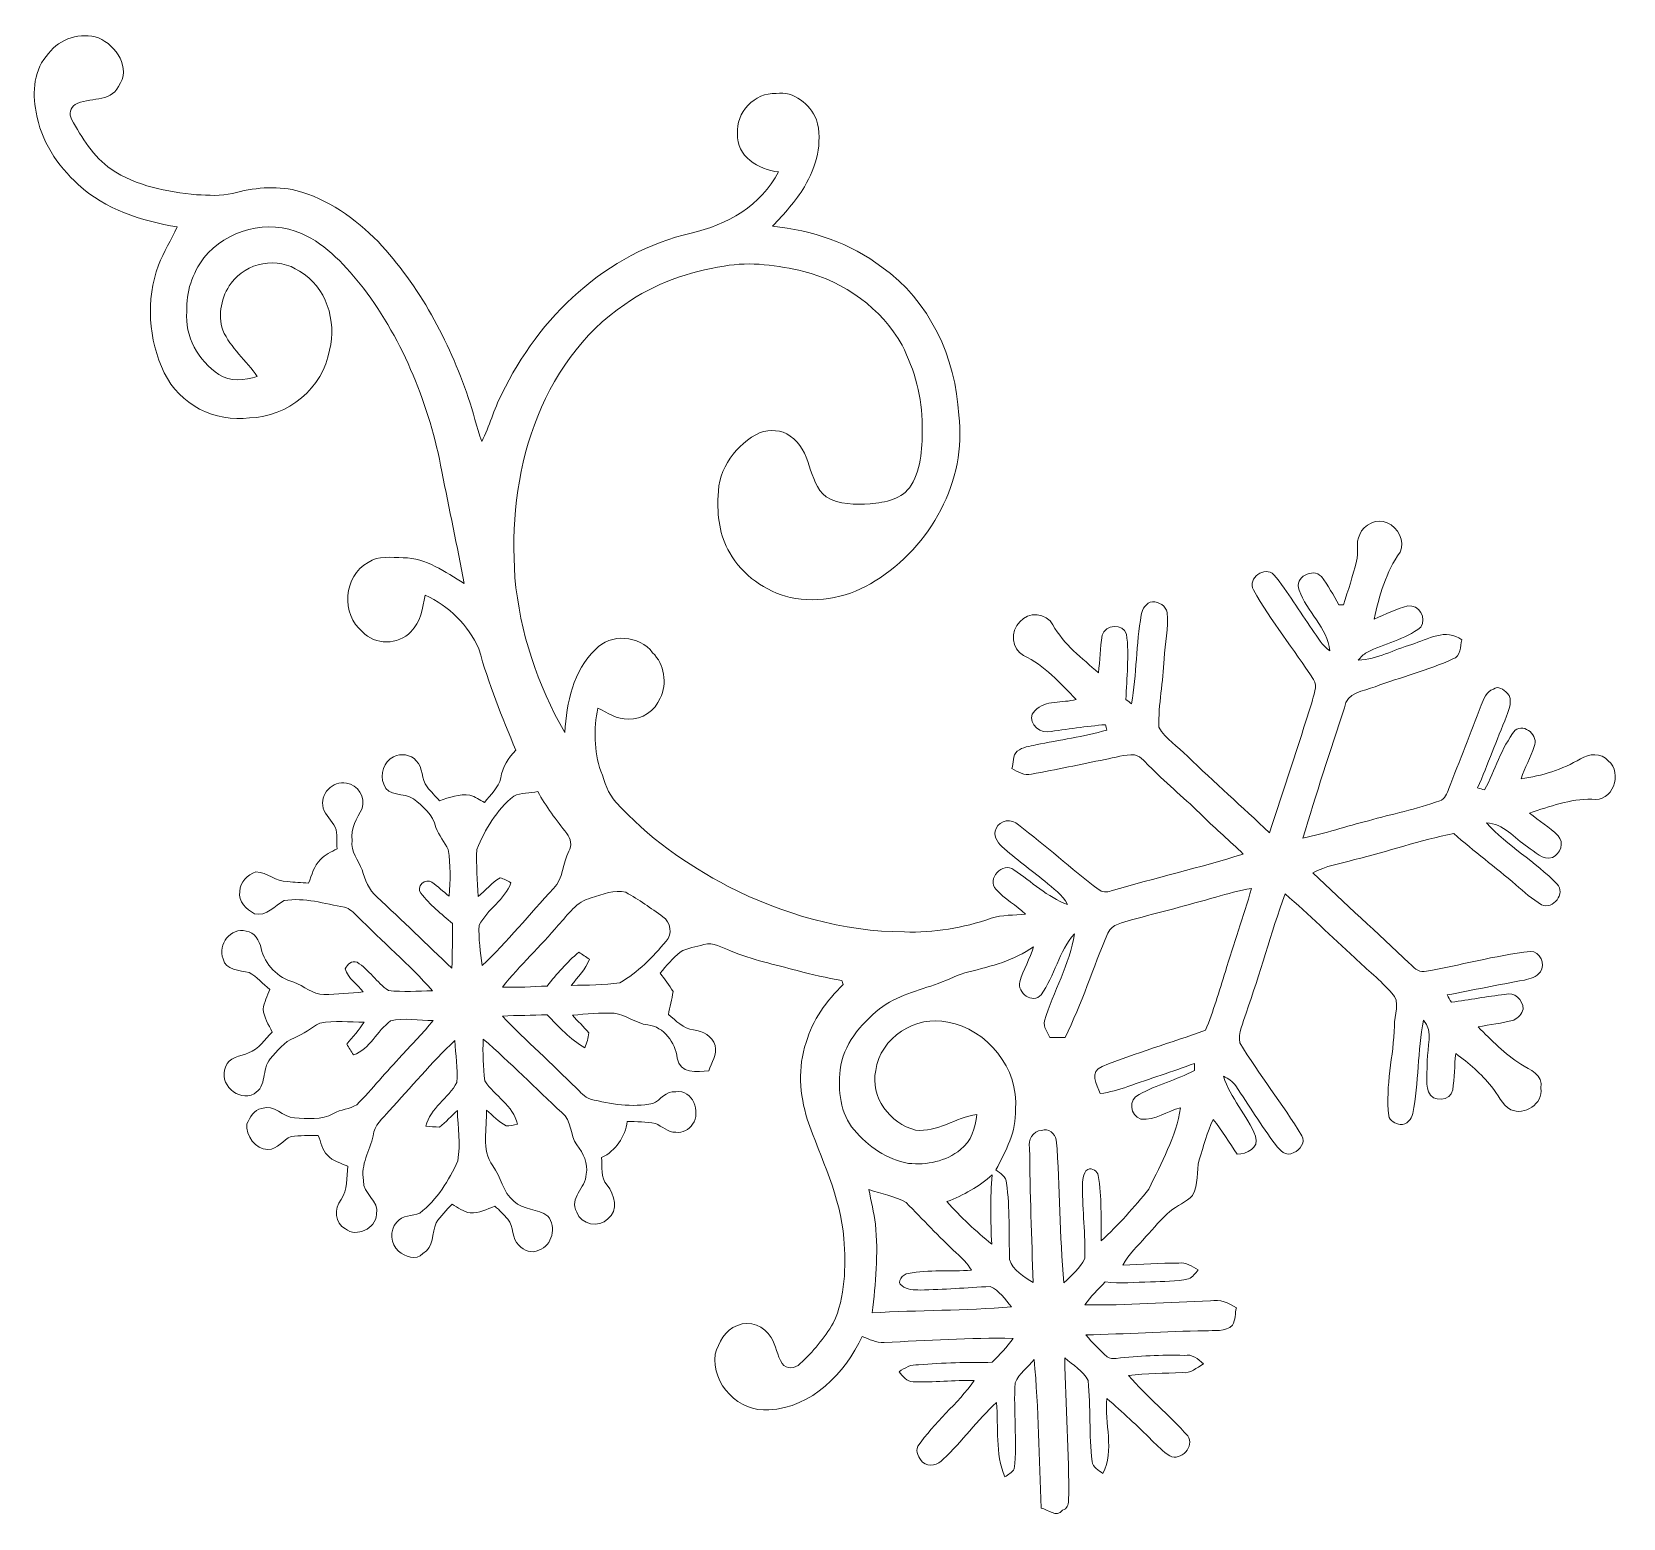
# Model space of a CAD drawing. Header units: centimetres. Extents: x -15.9 to 16, y -14.9 to 14.9.
import ezdxf

# ---------------------------------------------------------------- set-up
doc = ezdxf.new("R2010")
doc.units = ezdxf.units.CM
doc.header["$MEASUREMENT"] = 0
doc.layers.add('Layer 1', color=7, linetype='Continuous')

msp = doc.modelspace()

# ---------------------------------------------------------------- linework, layer by layer
at = {"layer": 'Layer 1', "color": 253, "lineweight": 9}
for points, knots in [([(-15.57174, 14.47366), (-15.34913, 14.77211), (-14.92368, 14.90723), (-14.57196, 14.78481), (-14.57196, 14.78481), (-14.2146, 14.64017), (-13.90874, 14.17168), (-14.16909, 13.81185), (-14.16909, 13.81185), (-14.33913, 13.47495), (-14.7607, 13.60689), (-15.03975, 13.44567), (-15.03975, 13.44567), (-15.13994, 13.38887), (-15.16534, 13.25023), (-15.11066, 13.15286), (-15.11066, 13.15286), (-14.90287, 12.78139), (-14.67356, 12.39827), (-14.31655, 12.15062), (-14.31655, 12.15062), (-13.81349, 11.80948), (-13.19789, 11.69554), (-12.60346, 11.63839), (-12.60346, 11.63839), (-12.36393, 11.62957), (-12.11592, 11.60135), (-11.88097, 11.66555), (-11.88097, 11.66555), (-11.46822, 11.77174), (-11.02831, 11.82677), (-10.60921, 11.72164), (-10.60921, 11.72164), (-9.96892, 11.55866), (-9.42246, 11.15508), (-8.96068, 10.69576), (-8.96068, 10.69576), (-8.12989, 9.80747), (-7.54075, 8.71315), (-7.15234, 7.56627), (-7.15234, 7.56627), (-7.05039, 7.27629), (-6.98689, 6.97396), (-6.88211, 6.68503), (-6.88211, 6.68503), (-6.7216, 6.99054), (-6.64293, 7.33344), (-6.47854, 7.63824), (-6.47854, 7.63824), (-5.7437, 9.1767), (-4.3728, 10.47986), (-2.68264, 10.86686), (-2.68264, 10.86686), (-1.97214, 11.02138), (-1.26553, 11.42848), (-0.92968, 12.09594), (-0.92968, 12.09594), (-1.32444, 12.13686), (-1.77776, 12.4152), (-1.74954, 12.86076), (-1.74954, 12.86076), (-1.78835, 13.28692), (-1.40452, 13.69367), (-0.97484, 13.66792), (-0.97484, 13.66792), (-0.61853, 13.72436), (-0.2961, 13.45484), (-0.16416, 13.14404), (-0.16416, 13.14404), (-0.03469, 12.68402), (-0.16874, 12.19789), (-0.40898, 11.7989), (-0.40898, 11.7989), (-0.57973, 11.50468), (-0.81503, 11.25492), (-1.0454, 11.00727), (-1.0454, 11.00727), (-0.26046, 10.92472), (0.516, 10.66931), (1.14782, 10.18565), (1.14782, 10.18565), (2.0975, 9.51255), (2.63584, 8.36214), (2.6877, 7.2142), (2.6877, 7.2142), (2.86127, 5.90293), (2.1169, 4.56872), (1.01236, 3.88574), (1.01236, 3.88574), (0.51424, 3.5626), (-0.10806, 3.43348), (-0.69191, 3.55237), (-0.69191, 3.55237), (-1.1918, 3.67831), (-1.65147, 3.99793), (-1.90653, 4.45089), (-1.90653, 4.45089), (-2.10831, 4.79238), (-2.16335, 5.20231), (-2.1376, 5.59283), (-2.1376, 5.59283), (-2.145, 6.1347), (-1.77388, 6.63741), (-1.29763, 6.86742), (-1.29763, 6.86742), (-1.10043, 6.91857), (-0.86054, 6.93339), (-0.69544, 6.7891), (-0.69544, 6.7891), (-0.25341, 6.52452), (-0.35501, 5.88458), (0.02599, 5.57343), (0.02599, 5.57343), (0.29163, 5.41292), (0.6116, 5.42068), (0.91005, 5.43408), (0.91005, 5.43408), (1.21274, 5.46372), (1.56481, 5.52369), (1.7359, 5.80873), (1.7359, 5.80873), (1.94792, 6.1668), (1.96027, 6.59931), (1.95604, 7.00359), (1.95604, 7.00359), (1.95957, 7.56416), (1.80611, 8.11837), (1.55175, 8.61508), (1.55175, 8.61508), (1.13936, 9.35802), (0.395, 9.88826), (-0.42133, 10.09957), (-0.42133, 10.09957), (-0.94097, 10.21846), (-1.48601, 10.30101), (-2.01659, 10.20646), (-2.01659, 10.20646), (-2.72532, 10.09709), (-3.421, 9.85368), (-4.00943, 9.43704), (-4.00943, 9.43704), (-4.86915, 8.86626), (-5.46994, 7.97479), (-5.8259, 7.01735), (-5.8259, 7.01735), (-6.18502, 6.04263), (-6.28416, 4.985), (-6.21713, 3.95312), (-6.21713, 3.95312), (-6.11588, 2.86092), (-5.76487, 1.79659), (-5.21735, 0.84762), (-5.21735, 0.84762), (-5.17467, 1.43958), (-5.05366, 2.08975), (-4.59857, 2.51238), (-4.59857, 2.51238), (-4.29871, 2.84223), (-3.71698, 2.7946), (-3.4524, 2.4457), (-3.4524, 2.4457), (-3.21745, 2.21463), (-3.15324, 1.82658), (-3.30141, 1.53342), (-3.30141, 1.53342), (-3.40125, 1.28365), (-3.6683, 1.10162), (-3.93888, 1.11397), (-3.93888, 1.11397), (-4.16855, 1.10303), (-4.35586, 1.24414), (-4.55448, 1.33445), (-4.55448, 1.33445), (-4.63244, 0.91535), (-4.63209, 0.47262), (-4.49098, 0.06622), (-4.49098, 0.06622), (-4.41231, -0.14721), (-4.35199, -0.38005), (-4.19111, -0.55079), (-4.19111, -0.55079), (-3.55753, -1.25423), (-2.77154, -1.80562), (-1.93792, -2.24659), (-1.93792, -2.24659), (-0.84431, -2.80328), (0.36642, -3.15288), (1.59938, -3.15782), (1.59938, -3.15782), (2.18993, -3.18075), (2.78013, -3.07844), (3.33752, -2.88512), (3.33752, -2.88512), (3.55941, -2.80892), (3.79754, -2.82762), (4.02755, -2.80081), (4.02755, -2.80081), (3.8441, -2.62019), (3.60704, -2.49989), (3.43876, -2.3041), (3.43876, -2.3041), (3.23521, -2.09949), (3.57882, -1.74318), (3.79542, -1.91146), (3.79542, -1.91146), (4.15137, -2.14782), (4.46358, -2.46038), (4.87316, -2.60713), (4.87316, -2.60713), (4.76909, -2.41064), (4.58176, -2.2787), (4.41455, -2.14006), (4.41455, -2.14006), (4.12985, -1.90688), (3.82999, -1.69132), (3.55553, -1.44649), (3.55553, -1.44649), (3.46416, -1.35583), (3.36433, -1.21296), (3.43947, -1.08384), (3.43947, -1.08384), (3.50438, -0.90957), (3.76544, -0.87641), (3.8875, -1.01152), (3.8875, -1.01152), (4.43712, -1.42145), (4.94019, -1.89135), (5.48946, -2.30198), (5.48946, -2.30198), (5.56284, -2.36477), (5.66126, -2.3676), (5.7491, -2.33585), (5.7491, -2.33585), (6.62611, -2.07126), (7.52252, -1.87265), (8.39529, -1.59431), (8.39529, -1.59431), (8.13387, -1.33361), (7.84813, -1.09865), (7.58814, -0.83654), (7.58814, -0.83654), (7.253, -0.50034), (6.88046, -0.20436), (6.55026, 0.13677), (6.55026, 0.13677), (6.44267, 0.22532), (6.35729, 0.36079), (6.21689, 0.39712), (6.21689, 0.39712), (6.01545, 0.40559), (5.81931, 0.33927), (5.62352, 0.30258), (5.62352, 0.30258), (5.1328, 0.20592), (4.6442, 0.09514), (4.15102, 0.01118), (4.15102, 0.01118), (4.0018, -0.02903), (3.87515, 0.05422), (3.75274, 0.12054), (3.75274, 0.12054), (3.79154, 0.2292), (3.76438, 0.38513), (3.86421, 0.46909), (3.86421, 0.46909), (3.96793, 0.55658), (4.11257, 0.56646), (4.23886, 0.59715), (4.23886, 0.59715), (4.71264, 0.6991), (5.19771, 0.75308), (5.66267, 0.89313), (5.66267, 0.89313), (5.65597, 0.92029), (5.64327, 0.97462), (5.63657, 1.00143), (5.63657, 1.00143), (5.24463, 0.97039), (4.85693, 0.90724), (4.46746, 0.85679), (4.46746, 0.85679), (4.26391, 0.83421), (4.02614, 1.11608), (4.21734, 1.28118), (4.21734, 1.28118), (4.42584, 1.50449), (4.77509, 1.42723), (5.04249, 1.50837), (5.04249, 1.50837), (4.72252, 1.83469), (4.41172, 2.19276), (3.99051, 2.39032), (3.99051, 2.39032), (3.74991, 2.51273), (3.71393, 2.88844), (3.91713, 3.06306), (3.91713, 3.06306), (4.07941, 3.27755), (4.45582, 3.24792), (4.57718, 3.00591), (4.57718, 3.00591), (4.79519, 2.61186), (5.16526, 2.33705), (5.49334, 2.03895), (5.49334, 2.03895), (5.51945, 2.29048), (5.5265, 2.54519), (5.56813, 2.7946), (5.56813, 2.7946), (5.62246, 3.01368), (5.98758, 3.04225), (6.05567, 2.81824), (6.05567, 2.81824), (6.11141, 2.38361), (6.05673, 1.943), (6.04297, 1.50661), (6.04297, 1.50661), (6.08107, 1.47874), (6.11917, 1.45016), (6.15762, 1.42159), (6.15762, 1.42159), (6.25675, 2.01284), (6.24864, 2.61574), (6.352, 3.20629), (6.352, 3.20629), (6.3714, 3.32483), (6.4476, 3.45183), (6.57637, 3.47017), (6.57637, 3.47017), (6.7069, 3.47123), (6.84519, 3.38268), (6.87235, 3.24968), (6.87235, 3.24968), (6.90939, 2.93924), (6.82225, 2.63232), (6.80991, 2.32294), (6.80991, 2.32294), (6.78909, 1.86397), (6.69561, 1.40924), (6.70231, 0.94887), (6.70231, 0.94887), (6.8406, 0.71286), (7.08578, 0.56116), (7.27628, 0.36855), (7.27628, 0.36855), (7.81709, -0.15109), (8.37695, -0.65063), (8.92127, -1.16639), (8.92127, -1.16639), (9.21514, -0.30102), (9.49666, 0.56857), (9.77042, 1.44029), (9.77042, 1.44029), (9.79794, 1.58951), (9.90271, 1.76731), (9.80429, 1.90878), (9.80429, 1.90878), (9.41587, 2.51555), (8.95585, 3.07682), (8.60272, 3.70477), (8.60272, 3.70477), (8.47748, 3.9496), (8.83097, 4.18984), (9.01406, 4.01204), (9.01406, 4.01204), (9.29416, 3.66279), (9.52947, 3.27932), (9.78135, 2.90961), (9.78135, 2.90961), (9.88824, 2.76038), (9.98138, 2.59105), (10.13448, 2.48239), (10.13448, 2.48239), (10.08474, 2.95229), (9.66952, 3.27015), (9.52065, 3.703), (9.52065, 3.703), (9.41482, 3.96018), (9.79087, 4.15738), (9.9648, 3.97535), (9.9648, 3.97535), (10.0999, 3.79861), (10.20468, 3.59999), (10.31793, 3.40808), (10.31793, 3.40808), (10.34157, 3.40808), (10.38849, 3.40773), (10.41212, 3.40738), (10.41212, 3.40738), (10.4989, 3.69771), (10.59733, 3.98487), (10.66718, 4.28015), (10.66718, 4.28015), (10.72997, 4.45513), (10.64002, 4.65056), (10.73385, 4.81743), (10.73385, 4.81743), (10.81464, 5.01957), (11.07958, 5.15504), (11.28736, 5.05061), (11.28736, 5.05061), (11.50503, 4.96489), (11.64437, 4.68549), (11.54419, 4.46536), (11.54419, 4.46536), (11.26549, 4.06778), (11.12191, 3.59294), (11.02631, 3.12163), (11.02631, 3.12163), (11.25067, 3.21088), (11.46446, 3.33329), (11.70152, 3.3855), (11.70152, 3.3855), (11.91919, 3.41549), (12.08852, 3.13962), (11.95835, 2.95864), (11.95835, 2.95864), (11.64226, 2.70394), (11.22951, 2.63479), (10.87567, 2.45135), (10.87567, 2.45135), (10.80617, 2.41501), (10.75714, 2.35186), (10.70528, 2.29577), (10.70528, 2.29577), (11.08275, 2.3053), (11.42248, 2.51308), (11.78125, 2.60939), (11.78125, 2.60939), (12.0924, 2.71699), (12.47234, 2.94418), (12.78067, 2.70394), (12.78067, 2.70394), (12.7468, 2.57764), (12.76868, 2.36809), (12.60252, 2.32082), (12.60252, 2.32082), (12.0991, 2.09257), (11.56077, 1.95217), (11.04218, 1.76378), (11.04218, 1.76378), (10.81887, 1.67241), (10.46222, 1.65301), (10.42905, 1.34221), (10.42905, 1.34221), (10.14295, 0.47262), (9.8565, -0.39769), (9.59615, -1.2754), (9.59615, -1.2754), (10.03923, -1.18297), (10.46927, -1.03586), (10.90848, -0.92756), (10.90848, -0.92756), (11.38438, -0.79068), (11.87333, -0.69684), (12.33935, -0.52574), (12.33935, -0.52574), (12.45082, -0.49576), (12.48116, -0.37299), (12.5235, -0.28092), (12.5235, -0.28092), (12.73657, 0.27788), (12.96306, 0.83175), (13.17261, 1.3916), (13.17261, 1.3916), (13.22235, 1.5186), (13.27315, 1.6643), (13.41638, 1.71475), (13.41638, 1.71475), (13.51092, 1.79201), (13.62628, 1.70558), (13.69366, 1.63502), (13.69366, 1.63502), (13.81607, 1.50626), (13.72541, 1.31435), (13.68061, 1.16935), (13.68061, 1.16935), (13.48164, 0.6924), (13.30525, 0.20627), (13.09888, -0.26716), (13.09888, -0.26716), (13.14544, -0.28092), (13.19236, -0.29467), (13.23964, -0.30843), (13.23964, -0.30843), (13.45412, 0.08527), (13.56913, 0.53471), (13.85312, 0.88854), (13.85312, 0.88854), (14.03832, 1.03883), (14.33466, 0.77601), (14.23623, 0.5661), (14.23623, 0.5661), (14.16744, 0.34209), (14.04609, 0.13818), (13.97235, -0.08407), (13.97235, -0.08407), (14.38934, -0.02939), (14.79927, 0.10291), (15.16298, 0.31598), (15.16298, 0.31598), (15.33443, 0.41723), (15.58137, 0.44898), (15.72178, 0.27683), (15.72178, 0.27683), (16.02023, 0.02741), (15.80504, -0.57372), (15.39158, -0.4947), (15.39158, -0.4947), (14.95872, -0.48906), (14.54597, -0.63793), (14.14134, -0.7741), (14.14134, -0.7741), (14.3276, -0.92897), (14.54103, -1.05385), (14.71284, -1.22636), (14.71284, -1.22636), (14.84548, -1.36218), (14.75905, -1.59113), (14.60453, -1.66733), (14.60453, -1.66733), (14.39816, -1.72342), (14.25211, -1.54809), (14.10041, -1.45037), (14.10041, -1.45037), (13.83724, -1.27504), (13.61993, -0.98047), (13.27668, -0.9713), (13.27668, -0.9713), (13.70177, -1.43203), (14.2581, -1.74812), (14.69414, -2.19756), (14.69414, -2.19756), (14.87335, -2.38065), (14.61441, -2.71791), (14.38334, -2.61242), (14.38334, -2.61242), (14.1946, -2.50306), (14.03444, -2.35137), (13.86687, -2.21379), (13.86687, -2.21379), (13.45906, -1.8596), (13.02197, -1.54104), (12.62016, -1.18085), (12.62016, -1.18085), (11.94741, -1.31879), (11.29618, -1.54421), (10.62979, -1.7072), (10.62979, -1.7072), (10.34756, -1.78692), (10.05123, -1.83244), (9.79087, -1.97284), (9.79087, -1.97284), (10.43576, -2.57891), (11.08522, -3.18004), (11.72939, -3.78682), (11.72939, -3.78682), (11.81477, -3.85561), (11.9019, -3.97556), (12.0282, -3.95334), (12.0282, -3.95334), (12.74116, -3.8348), (13.44001, -3.62913), (14.15968, -3.55082), (14.15968, -3.55082), (14.35335, -3.54341), (14.46977, -3.80764), (14.359, -3.95686), (14.359, -3.95686), (14.28774, -4.06375), (14.15545, -4.09903), (14.03727, -4.12478), (14.03727, -4.12478), (13.51904, -4.21862), (13.00327, -4.32304), (12.48645, -4.42394), (12.48645, -4.42394), (12.51468, -4.47227), (12.5436, -4.52095), (12.57253, -4.56964), (12.57253, -4.56964), (12.93025, -4.5199), (13.2855, -4.45181), (13.64498, -4.41512), (13.64498, -4.41512), (13.83548, -4.34915), (14.01716, -4.52201), (14.01187, -4.70581), (14.01187, -4.70581), (13.99282, -4.806), (13.91168, -4.88255), (13.82348, -4.92629), (13.82348, -4.92629), (13.58959, -4.99262), (13.34759, -5.01625), (13.11052, -5.06458), (13.11052, -5.06458), (13.37651, -5.33306), (13.64604, -5.60575), (13.96424, -5.81319), (13.96424, -5.81319), (14.14804, -5.9222), (14.42638, -6.02556), (14.37064, -6.29614), (14.37064, -6.29614), (14.41403, -6.60553), (14.04185, -6.85318), (13.76563, -6.72582), (13.76563, -6.72582), (13.58148, -6.62493), (13.5088, -6.41397), (13.37934, -6.26051), (13.37934, -6.26051), (13.17296, -6.00757), (12.92566, -5.78885), (12.66073, -5.59905), (12.66073, -5.59905), (12.63462, -5.84106), (12.63921, -6.088), (12.59934, -6.3286), (12.59934, -6.3286), (12.56583, -6.55967), (12.18906, -6.5826), (12.1111, -6.36811), (12.1111, -6.36811), (12.05219, -6.16702), (12.08923, -5.94901), (12.08923, -5.74298), (12.08923, -5.74298), (12.08499, -5.47311), (12.21799, -5.15631), (12.01444, -4.92841), (12.01444, -4.92841), (11.89449, -5.54613), (11.91637, -6.18219), (11.80101, -6.80096), (11.80101, -6.80096), (11.77631, -6.92056), (11.67542, -7.02639), (11.54807, -7.02533), (11.54807, -7.02533), (11.44929, -7.01051), (11.33852, -6.95231), (11.31559, -6.84718), (11.31559, -6.84718), (11.2475, -6.24322), (11.41048, -5.64844), (11.43306, -5.04694), (11.43306, -5.04694), (11.41895, -4.82999), (11.56782, -4.55624), (11.37838, -4.38443), (11.37838, -4.38443), (11.15049, -4.12937), (10.88237, -3.91594), (10.63649, -3.67993), (10.63649, -3.67993), (10.16658, -3.25554), (9.71962, -2.80575), (9.23771, -2.39511), (9.23771, -2.39511), (8.95127, -3.18463), (8.73255, -3.99743), (8.45315, -4.78977), (8.45315, -4.78977), (8.39847, -4.98274), (8.29016, -5.181), (8.33109, -5.38703), (8.33109, -5.38703), (8.71597, -6.02627), (9.19079, -6.60835), (9.56969, -7.25076), (9.56969, -7.25076), (9.65471, -7.37705), (9.53476, -7.53651), (9.41482, -7.5866), (9.41482, -7.5866), (9.24513, -7.68255), (9.13471, -7.53721), (9.04405, -7.42609), (9.04405, -7.42609), (8.759, -7.04579), (8.51135, -6.63939), (8.24536, -6.24605), (8.24536, -6.24605), (8.18856, -6.15644), (8.09543, -6.10176), (8.00334, -6.0559), (8.00334, -6.0559), (8.13212, -6.49687), (8.47855, -6.83201), (8.64224, -7.25816), (8.64224, -7.25816), (8.72549, -7.49911), (8.46549, -7.61623), (8.27675, -7.62082), (8.27675, -7.62082), (8.11623, -7.38763), (7.97513, -7.13998), (7.7938, -6.92267), (7.7938, -6.92267), (7.67104, -7.18091), (7.59872, -7.4596), (7.51511, -7.73195), (7.51511, -7.73195), (7.4502, -7.96584), (7.50382, -8.22548), (7.38176, -8.44491), (7.38176, -8.44491), (7.25229, -8.58249), (7.06885, -8.6467), (6.92703, -8.76804), (6.92703, -8.76804), (6.74888, -8.91833), (6.60459, -9.10283), (6.44549, -9.27217), (6.44549, -9.27217), (6.28603, -9.45878), (6.09236, -9.62282), (5.98159, -9.8465), (5.98159, -9.8465), (6.35482, -9.83062), (6.72806, -9.80169), (7.10201, -9.80346), (7.10201, -9.80346), (7.24947, -9.78582), (7.37118, -9.87084), (7.49147, -9.93892), (7.49147, -9.93892), (7.43397, -10.00419), (7.38776, -10.09238), (7.29956, -10.12025), (7.29956, -10.12025), (7.0498, -10.1774), (6.79192, -10.16929), (6.53827, -10.18234), (6.53827, -10.18234), (6.23312, -10.18693), (5.92726, -10.21903), (5.62352, -10.1834), (5.62352, -10.1834), (5.48523, -10.33298), (5.33283, -10.47268), (5.21994, -10.64377), (5.21994, -10.64377), (6.06025, -10.654), (6.89881, -10.59333), (7.73807, -10.56228), (7.73807, -10.56228), (7.92857, -10.527), (8.10672, -10.60073), (8.26053, -10.70339), (8.26053, -10.70339), (8.23266, -10.81417), (8.24219, -10.94469), (8.18433, -11.04947), (8.18433, -11.04947), (8.03722, -11.19164), (7.81638, -11.1493), (7.63294, -11.16588), (7.63294, -11.16588), (6.8346, -11.16976), (6.03838, -11.22938), (5.24075, -11.24773), (5.24075, -11.24773), (5.37269, -11.40189), (5.51098, -11.55218), (5.66655, -11.68306), (5.66655, -11.68306), (5.71594, -11.72645), (5.78579, -11.71904), (5.84718, -11.71657), (5.84718, -11.71657), (6.29979, -11.67353), (6.75452, -11.64037), (7.20996, -11.65871), (7.20996, -11.65871), (7.37259, -11.61779), (7.48971, -11.73421), (7.59731, -11.82805), (7.59731, -11.82805), (7.4636, -11.90178), (7.3426, -12.02948), (7.17327, -11.99985), (7.17327, -11.99985), (6.81414, -12.01678), (6.45501, -12.02278), (6.0973, -12.05806), (6.0973, -12.05806), (6.46383, -12.49198), (6.9108, -12.84899), (7.28616, -13.27444), (7.28616, -13.27444), (7.4315, -13.4794), (7.14399, -13.78949), (6.9235, -13.67343), (6.9235, -13.67343), (6.78486, -13.593), (6.67656, -13.47199), (6.56226, -13.36298), (6.56226, -13.36298), (6.2751, -13.07018), (5.96959, -12.79536), (5.66303, -12.52302), (5.66303, -12.52302), (5.6087, -13.01867), (5.82142, -13.56336), (5.58224, -14.02656), (5.58224, -14.02656), (5.4944, -13.96482), (5.38257, -13.90485), (5.36317, -13.78879), (5.36317, -13.78879), (5.2979, -13.24939), (5.342, -12.70329), (5.28555, -12.16389), (5.28555, -12.16389), (5.18149, -11.97057), (4.98287, -11.84675), (4.81777, -11.70775), (4.81777, -11.70775), (4.82518, -12.66378), (4.91126, -13.61875), (4.89362, -14.57548), (4.89362, -14.57548), (4.88515, -14.65309), (4.86998, -14.73776), (4.77297, -14.76245), (4.77297, -14.76245), (4.64879, -14.92438), (4.48087, -14.74693), (4.34329, -14.72012), (4.34329, -14.72012), (4.30695, -13.72635), (4.28966, -12.73045), (4.20359, -11.73985), (4.20359, -11.73985), (4.072, -11.89049), (3.90514, -12.02208), (3.81906, -12.20693), (3.81906, -12.20693), (3.7866, -12.78196), (3.86245, -13.35981), (3.80424, -13.93484), (3.80424, -13.93484), (3.75767, -14.00645), (3.68042, -14.04843), (3.61268, -14.09711), (3.61268, -14.09711), (3.41689, -13.62721), (3.4885, -13.09981), (3.44582, -12.60487), (3.44582, -12.60487), (3.05953, -12.95482), (2.75684, -13.38521), (2.37796, -13.74293), (2.37796, -13.74293), (2.27812, -13.85828), (2.08586, -13.90979), (1.96451, -13.79761), (1.96451, -13.79761), (1.89571, -13.71435), (1.80293, -13.59088), (1.86996, -13.48222), (1.86996, -13.48222), (2.19452, -12.99892), (2.66583, -12.63591), (3.00061, -12.16107), (3.00061, -12.16107), (2.59174, -12.15225), (2.18358, -12.20305), (1.77542, -12.18577), (1.77542, -12.18577), (1.64736, -12.18118), (1.56163, -12.07923), (1.49143, -11.98468), (1.49143, -11.98468), (1.60996, -11.9113), (1.73308, -11.82981), (1.88195, -11.84533), (1.88195, -11.84533), (2.37408, -11.80124), (2.86832, -11.79912), (3.36221, -11.79595), (3.36221, -11.79595), (3.50509, -11.63966), (3.65607, -11.48973), (3.77849, -11.31652), (3.77849, -11.31652), (2.91489, -11.29641), (2.05199, -11.36168), (1.1898, -11.3966), (1.1898, -11.3966), (1.03352, -11.40366), (0.88924, -11.33487), (0.74883, -11.2763), (0.74883, -11.2763), (0.40981, -12.01749), (-0.26011, -12.70611), (-1.11842, -12.74915), (-1.11842, -12.74915), (-1.71461, -12.80665), (-2.27659, -12.23163), (-2.19757, -11.63508), (-2.19757, -11.63508), (-2.12842, -11.39872), (-2.00178, -11.14683), (-1.75271, -11.0597), (-1.75271, -11.0597), (-1.50577, -10.9387), (-1.20767, -11.07346), (-1.07468, -11.29712), (-1.07468, -11.29712), (-0.98119, -11.46222), (-0.9565, -11.65942), (-0.85348, -11.82029), (-0.85348, -11.82029), (-0.77376, -11.93847), (-0.58326, -11.92612), (-0.494, -11.82205), (-0.494, -11.82205), (-0.23471, -11.58604), (-0.00964, -11.30911), (0.17239, -11.0096), (0.17239, -11.0096), (0.41687, -10.48255), (0.42357, -9.88142), (0.38512, -9.31309), (0.38512, -9.31309), (0.31668, -8.46924), (-0.07561, -7.70584), (-0.35078, -6.91879), (-0.35078, -6.91879), (-0.50212, -6.42349), (-0.54727, -5.87457), (-0.3723, -5.37962), (-0.3723, -5.37962), (-0.24988, -4.92559), (0.04222, -4.54106), (0.3703, -4.21333), (0.3703, -4.21333), (0.36395, -4.19252), (0.3516, -4.15124), (0.34525, -4.13078), (0.34525, -4.13078), (0.04292, -4.07928), (-0.25729, -4.01542), (-0.55292, -3.93394), (-0.55292, -3.93394), (-1.00095, -3.81222), (-1.45956, -3.72157), (-1.88818, -3.53705), (-1.88818, -3.53705), (-2.06351, -3.4799), (-2.23286, -3.35432), (-2.42546, -3.41358), (-2.42546, -3.41358), (-2.58563, -3.45592), (-2.75778, -3.47532), (-2.90101, -3.56457), (-2.90101, -3.56457), (-3.05411, -3.68416), (-3.17441, -3.83833), (-3.3007, -3.98473), (-3.3007, -3.98473), (-3.20898, -4.10467), (-3.12502, -4.23026), (-3.04035, -4.35586), (-3.04035, -4.35586), (-3.06893, -4.51037), (-3.1035, -4.66453), (-3.13772, -4.81799), (-3.13772, -4.81799), (-2.98215, -4.93723), (-2.83998, -5.09704), (-2.63254, -5.12173), (-2.63254, -5.12173), (-2.4498, -5.14819), (-2.25119, -5.24768), (-2.19898, -5.43818), (-2.19898, -5.43818), (-2.15701, -5.62128), (-2.27059, -5.78179), (-2.32774, -5.94548), (-2.32774, -5.94548), (-2.55634, -5.97405), (-2.90912, -6.00333), (-2.96027, -5.68936), (-2.96027, -5.68936), (-2.99908, -5.38033), (-3.2245, -5.06176), (-3.55082, -5.0226), (-3.55082, -5.0226), (-3.79424, -4.99614), (-3.98156, -4.81552), (-4.22322, -4.79047), (-4.22322, -4.79047), (-4.50297, -4.77954), (-4.78203, -4.80529), (-5.06037, -4.82822), (-5.06037, -4.82822), (-4.96052, -4.95557), (-4.83, -5.05541), (-4.73405, -5.18664), (-4.73405, -5.18664), (-4.7411, -5.28861), (-4.77461, -5.38668), (-4.81131, -5.48158), (-4.81131, -5.48158), (-5.10905, -5.31824), (-5.33695, -5.05964), (-5.57225, -4.82046), (-5.57225, -4.82046), (-5.8707, -4.83245), (-6.1695, -4.83034), (-6.4676, -4.84868), (-6.4676, -4.84868), (-5.99241, -5.34611), (-5.47453, -5.80049), (-4.99051, -6.28979), (-4.99051, -6.28979), (-4.89843, -6.36705), (-4.82259, -6.47817), (-4.70123, -6.51239), (-4.70123, -6.51239), (-4.29519, -6.6214), (-3.86762, -6.68243), (-3.45028, -6.60306), (-3.45028, -6.60306), (-3.28871, -6.53426), (-3.18887, -6.33883), (-2.98638, -6.3674), (-2.98638, -6.3674), (-2.64171, -6.31519), (-2.48191, -6.76992), (-2.64983, -7.01898), (-2.64983, -7.01898), (-2.72215, -7.12693), (-2.85197, -7.19925), (-2.98603, -7.17738), (-2.98603, -7.17738), (-3.14971, -7.18267), (-3.26013, -7.05955), (-3.39878, -7.00134), (-3.39878, -7.00134), (-3.58504, -6.96995), (-3.77378, -6.96889), (-3.96146, -6.96077), (-3.96146, -6.96077), (-4.0045, -7.27298), (-4.19111, -7.55131), (-4.47757, -7.68644), (-4.47757, -7.68644), (-4.46134, -7.87305), (-4.50685, -8.08824), (-4.36433, -8.23923), (-4.36433, -8.23923), (-4.2144, -8.42727), (-4.13396, -8.74971), (-4.35199, -8.91728), (-4.35199, -8.91728), (-4.53332, -9.10813), (-4.89032, -9.02911), (-4.97675, -8.78217), (-4.97675, -8.78217), (-5.14185, -8.49253), (-4.78907, -8.30027), (-4.7866, -8.02299), (-4.7866, -8.02299), (-4.74215, -7.80003), (-4.84234, -7.60318), (-4.97075, -7.43244), (-4.97075, -7.43244), (-5.11717, -7.23488), (-5.06919, -6.9456), (-5.27204, -6.78368), (-5.27204, -6.78368), (-5.80861, -6.3039), (-6.3025, -5.77615), (-6.85177, -5.31154), (-6.85177, -5.31154), (-6.86306, -5.59058), (-6.85636, -5.87069), (-6.8172, -6.14797), (-6.8172, -6.14797), (-6.62035, -6.45313), (-6.24994, -6.63798), (-6.16492, -7.0151), (-6.16492, -7.0151), (-6.24041, -7.02921), (-6.31591, -7.05814), (-6.39352, -7.04932), (-6.39352, -7.04932), (-6.54204, -6.96889), (-6.65704, -6.84012), (-6.78898, -6.73676), (-6.78898, -6.73676), (-6.76958, -7.10471), (-6.89975, -7.52874), (-6.66092, -7.85189), (-6.66092, -7.85189), (-6.48841, -8.07061), (-6.46901, -8.386), (-6.23547, -8.55849), (-6.23547, -8.55849), (-6.05591, -8.75253), (-5.75322, -8.70173), (-5.55426, -8.86259), (-5.55426, -8.86259), (-5.38175, -9.08026), (-5.46148, -9.45103), (-5.737, -9.54346), (-5.737, -9.54346), (-5.87211, -9.62319), (-6.04003, -9.55016), (-6.1374, -9.44574), (-6.1374, -9.44574), (-6.29368, -9.31415), (-6.22242, -9.07074), (-6.35859, -8.92539), (-6.35859, -8.92539), (-6.43691, -8.82979), (-6.5251, -8.74406), (-6.61682, -8.66151), (-6.61682, -8.66151), (-6.77628, -8.72466), (-6.93574, -8.80792), (-7.11283, -8.79732), (-7.11283, -8.79732), (-7.24971, -8.77899), (-7.36119, -8.68903), (-7.47619, -8.61953), (-7.47619, -8.61953), (-7.58308, -8.74336), (-7.70973, -8.85377), (-7.79475, -8.99524), (-7.79475, -8.99524), (-7.88718, -9.19808), (-7.83356, -9.4916), (-8.06533, -9.61259), (-8.06533, -9.61259), (-8.19939, -9.76571), (-8.42234, -9.67187), (-8.55216, -9.56851), (-8.55216, -9.56851), (-8.70597, -9.41999), (-8.74336, -9.14764), (-8.58638, -8.98571), (-8.58638, -8.98571), (-8.47491, -8.83861), (-8.28017, -8.864), (-8.1253, -8.80086), (-8.1253, -8.80086), (-7.77323, -8.53099), (-7.53934, -8.14893), (-7.3626, -7.74993), (-7.3626, -7.74993), (-7.30368, -7.41656), (-7.36083, -7.07648), (-7.37106, -6.7417), (-7.37106, -6.7417), (-7.49136, -6.85212), (-7.60213, -6.97347), (-7.7309, -7.07543), (-7.7309, -7.07543), (-7.82262, -7.07296), (-7.91187, -7.06837), (-8.00218, -7.05779), (-8.00218, -7.05779), (-7.91893, -6.68667), (-7.54428, -6.49934), (-7.38129, -6.17725), (-7.38129, -6.17725), (-7.35237, -5.89926), (-7.4134, -5.61704), (-7.42292, -5.33941), (-7.42292, -5.33941), (-7.89459, -5.77826), (-8.30028, -6.28168), (-8.74055, -6.75122), (-8.74055, -6.75122), (-8.86966, -6.89974), (-9.04005, -7.03521), (-9.05875, -7.24793), (-9.05875, -7.24793), (-9.12931, -7.54638), (-9.31557, -7.8272), (-9.25525, -8.14822), (-9.25525, -8.14822), (-9.27254, -8.42127), (-8.92717, -8.54721), (-8.99278, -8.83155), (-8.99278, -8.83155), (-9.01536, -9.11448), (-9.38895, -9.29474), (-9.61861, -9.11766), (-9.61861, -9.11766), (-9.82746, -9.00547), (-9.84579, -8.70526), (-9.70398, -8.53062), (-9.70398, -8.53062), (-9.56993, -8.33414), (-9.59921, -8.08366), (-9.56956, -7.85965), (-9.56956, -7.85965), (-9.7121, -7.80215), (-9.86766, -7.75699), (-9.97597, -7.64093), (-9.97597, -7.64093), (-10.08744, -7.53651), (-10.11003, -7.3774), (-10.16118, -7.24158), (-10.16118, -7.24158), (-10.34392, -7.24053), (-10.52596, -7.24688), (-10.70799, -7.26063), (-10.70799, -7.26063), (-10.86744, -7.33401), (-10.98104, -7.51781), (-11.17083, -7.52628), (-11.17083, -7.52628), (-11.43048, -7.52698), (-11.61357, -7.25146), (-11.59487, -7.00769), (-11.59487, -7.00769), (-11.52573, -6.88387), (-11.45411, -6.72441), (-11.29713, -6.69936), (-11.29713, -6.69936), (-11.04101, -6.60094), (-10.88085, -6.88316), (-10.64061, -6.89057), (-10.64061, -6.89057), (-10.3799, -6.90468), (-10.09626, -6.93678), (-9.8585, -6.80379), (-9.8585, -6.80379), (-9.71457, -6.71348), (-9.53289, -6.71806), (-9.39107, -6.62846), (-9.39107, -6.62846), (-9.07357, -6.31096), (-8.79452, -5.95677), (-8.48337, -5.63257), (-8.48337, -5.63257), (-8.2777, -5.39726), (-8.04487, -5.18488), (-7.8579, -4.93335), (-7.8579, -4.93335), (-8.13941, -4.94464), (-8.43856, -4.86844), (-8.71303, -4.9457), (-8.71303, -4.9457), (-8.98432, -5.1429), (-9.12155, -5.51015), (-9.45669, -5.62657), (-9.45669, -5.62657), (-9.50148, -5.55531), (-9.54664, -5.48475), (-9.59109, -5.41384), (-9.59109, -5.41384), (-9.47186, -5.26568), (-9.34344, -5.12491), (-9.23761, -4.96722), (-9.23761, -4.96722), (-9.53394, -4.97074), (-9.83733, -4.92912), (-10.13014, -4.99085), (-10.13014, -4.99085), (-10.30335, -5.08046), (-10.45469, -5.20957), (-10.63814, -5.28155), (-10.63814, -5.28155), (-10.84839, -5.3581), (-10.98069, -5.54966), (-11.12603, -5.70806), (-11.12603, -5.70806), (-11.30277, -5.9102), (-11.18353, -6.26439), (-11.45059, -6.4048), (-11.45059, -6.4048), (-11.76914, -6.57977), (-12.17378, -6.19525), (-12.02032, -5.87104), (-12.02032, -5.87104), (-11.96882, -5.6629), (-11.7187, -5.66185), (-11.55995, -5.58282), (-11.55995, -5.58282), (-11.35251, -5.51333), (-11.23151, -5.31683), (-11.08511, -5.16724), (-11.08511, -5.16724), (-11.15602, -5.02013), (-11.25585, -4.87655), (-11.26538, -4.70898), (-11.26538, -4.70898), (-11.25268, -4.56893), (-11.18001, -4.44299), (-11.1352, -4.31211), (-11.1352, -4.31211), (-11.27208, -4.19922), (-11.39167, -4.05775), (-11.55007, -3.97556), (-11.55007, -3.97556), (-11.72893, -3.92406), (-12.02738, -3.93181), (-12.06971, -3.69933), (-12.06971, -3.69933), (-12.1886, -3.41111), (-11.91978, -3.06151), (-11.60934, -3.14018), (-11.60934, -3.14018), (-11.4333, -3.16135), (-11.3444, -3.3328), (-11.30736, -3.48837), (-11.30736, -3.48837), (-11.23645, -3.81152), (-10.97292, -4.08421), (-10.6519, -4.16712), (-10.6519, -4.16712), (-10.44728, -4.24015), (-10.27583, -4.41477), (-10.04829, -4.41724), (-10.04829, -4.41724), (-9.78477, -4.41018), (-9.5216, -4.38443), (-9.25878, -4.36292), (-9.25878, -4.36292), (-9.37765, -4.20698), (-9.56569, -4.09481), (-9.62214, -3.899), (-9.62214, -3.899), (-9.57945, -3.8154), (-9.48702, -3.71768), (-9.38436, -3.76777), (-9.38436, -3.76777), (-9.14095, -3.91664), (-8.98784, -4.17523), (-8.75325, -4.33433), (-8.75325, -4.33433), (-8.45974, -4.36644), (-8.16446, -4.34387), (-7.87024, -4.33962), (-7.87024, -4.33962), (-8.33767, -3.80728), (-8.88094, -3.34797), (-9.37837, -2.8449), (-9.37837, -2.8449), (-9.45526, -2.77541), (-9.52583, -2.68439), (-9.63272, -2.66217), (-9.63272, -2.66217), (-10.03454, -2.59302), (-10.43635, -2.45826), (-10.84804, -2.53058), (-10.84804, -2.53058), (-11.03819, -2.63077), (-11.19764, -2.85549), (-11.44247, -2.7934), (-11.44247, -2.7934), (-11.60546, -2.70626), (-11.77479, -2.55139), (-11.73634, -2.34361), (-11.73634, -2.34361), (-11.73563, -2.15911), (-11.57653, -2.01412), (-11.4139, -1.95521), (-11.4139, -1.95521), (-11.18389, -1.95873), (-11.01279, -2.15205), (-10.78137, -2.14923), (-10.78137, -2.14923), (-10.64026, -2.16157), (-10.49843, -2.17145), (-10.35662, -2.17851), (-10.35662, -2.17851), (-10.28854, -2.01552), (-10.24937, -1.83244), (-10.11709, -1.70579), (-10.11709, -1.70579), (-10.02677, -1.60489), (-9.89942, -1.55339), (-9.78371, -1.48918), (-9.78371, -1.48918), (-9.80382, -1.34631), (-9.77031, -1.19285), (-9.81969, -1.05562), (-9.81969, -1.05562), (-9.89378, -0.92403), (-10.01725, -0.81926), (-10.06029, -0.67109), (-10.06029, -0.67109), (-10.14531, -0.3998), (-9.86697, -0.11335), (-9.59568, -0.16979), (-9.59568, -0.16979), (-9.36708, -0.20048), (-9.21291, -0.46013), (-9.28206, -0.67779), (-9.28206, -0.67779), (-9.38718, -0.87711), (-9.51631, -1.08243), (-9.48173, -1.32161), (-9.48173, -1.32161), (-9.51207, -1.54562), (-9.3586, -1.7199), (-9.28381, -1.91463), (-9.28381, -1.91463), (-9.22314, -2.11113), (-9.14201, -2.31115), (-8.98784, -2.45367), (-8.98784, -2.45367), (-8.47773, -2.92287), (-7.99019, -3.41605), (-7.47937, -3.8842), (-7.47937, -3.8842), (-7.47125, -3.58503), (-7.46843, -3.28658), (-7.46949, -2.98813), (-7.46949, -2.98813), (-7.69033, -2.79728), (-7.92528, -2.61348), (-8.10096, -2.37924), (-8.10096, -2.37924), (-8.21561, -2.25824), (-8.00536, -2.06209), (-7.8833, -2.16193), (-7.8833, -2.16193), (-7.76229, -2.24589), (-7.65576, -2.34961), (-7.53793, -2.43886), (-7.53793, -2.43886), (-7.50547, -2.12877), (-7.50935, -1.81303), (-7.55274, -1.50541), (-7.55274, -1.50541), (-7.63036, -1.35371), (-7.74642, -1.22319), (-7.80039, -1.0595), (-7.80039, -1.0595), (-7.85754, -0.80726), (-8.06039, -0.63546), (-8.25371, -0.48447), (-8.25371, -0.48447), (-8.43822, -0.3483), (-8.773, -0.46436), (-8.84497, -0.19484), (-8.84497, -0.19484), (-8.93316, 0.0006), (-8.84779, 0.26236), (-8.65306, 0.35761), (-8.65306, 0.35761), (-8.50419, 0.42676), (-8.3045, 0.41018), (-8.19621, 0.27647), (-8.19621, 0.27647), (-8.0424, 0.14242), (-8.10978, -0.09818), (-7.97714, -0.2467), (-7.97714, -0.2467), (-7.89952, -0.34477), (-7.81239, -0.43473), (-7.72631, -0.5261), (-7.72631, -0.5261), (-7.53193, -0.4566), (-7.32838, -0.38534), (-7.11812, -0.41356), (-7.11812, -0.41356), (-7.01299, -0.44284), (-6.92304, -0.50775), (-6.82743, -0.55785), (-6.82743, -0.55785), (-6.70255, -0.4058), (-6.54662, -0.26469), (-6.499, -0.06537), (-6.499, -0.06537), (-6.46619, 0.15018), (-6.34907, 0.33786), (-6.19596, 0.48779), (-6.19596, 0.48779), (-6.47748, 1.15418), (-6.74524, 1.8287), (-6.94032, 2.52578), (-6.94032, 2.52578), (-7.15375, 2.99815), (-7.54392, 3.38339), (-8.01453, 3.6007), (-8.01453, 3.6007), (-8.06745, 3.34458), (-8.10625, 3.05777), (-8.30346, 2.86586), (-8.30346, 2.86586), (-8.5564, 2.60022), (-9.02347, 2.59281), (-9.27536, 2.86621), (-9.27536, 2.86621), (-9.7061, 3.21476), (-9.65953, 3.9884), (-9.16282, 4.25545), (-9.16282, 4.25545), (-8.95856, 4.40397), (-8.69045, 4.35247), (-8.45586, 4.35317), (-8.45586, 4.35317), (-7.9976, 4.34682), (-7.6106, 4.06531), (-7.2356, 3.8353), (-7.2356, 3.8353), (-7.3753, 4.58742), (-7.53299, 5.33601), (-7.68292, 6.08602), (-7.68292, 6.08602), (-7.92951, 7.40611), (-8.44597, 8.68846), (-9.25631, 9.76478), (-9.25631, 9.76478), (-9.60203, 10.19482), (-9.98055, 10.63121), (-10.49738, 10.85663), (-10.49738, 10.85663), (-11.16237, 11.16425), (-12.00409, 10.93354), (-12.46024, 10.37227), (-12.46024, 10.37227), (-12.68107, 10.06112), (-12.82324, 9.68364), (-12.79643, 9.297), (-12.79643, 9.297), (-12.85288, 8.79359), (-12.55796, 8.31028), (-12.15861, 8.027), (-12.15861, 8.027), (-11.93072, 7.87813), (-11.63544, 7.9187), (-11.38497, 7.98784), (-11.38497, 7.98784), (-11.60404, 8.30746), (-11.91907, 8.56005), (-12.07853, 8.91953), (-12.07853, 8.91953), (-12.17554, 9.23703), (-12.10957, 9.5951), (-11.91131, 9.86003), (-11.91131, 9.86003), (-11.61427, 10.28584), (-10.96552, 10.40014), (-10.53971, 10.10239), (-10.53971, 10.10239), (-10.00208, 9.79618), (-9.78723, 9.10156), (-9.93646, 8.51983), (-9.93646, 8.51983), (-10.06523, 7.76418), (-10.7729, 7.17081), (-11.53984, 7.16128), (-11.53984, 7.16128), (-12.22881, 7.05933), (-12.95342, 7.43081), (-13.25046, 8.06298), (-13.25046, 8.06298), (-13.57184, 8.72973), (-13.62087, 9.52701), (-13.3697, 10.22516), (-13.3697, 10.22516), (-13.26986, 10.49256), (-13.09947, 10.72681), (-12.9954, 10.99245), (-12.9954, 10.99245), (-13.70836, 11.10887), (-14.43614, 11.33994), (-14.97625, 11.84088), (-14.97625, 11.84088), (-15.39676, 12.22364), (-15.73401, 12.72424), (-15.81868, 13.29644), (-15.81868, 13.29644), (-15.90899, 13.6972), (-15.86631, 14.16286), (-15.57174, 14.47366), (-15.57174, 14.47366), (-15.57174, 14.47366), (-15.57174, 14.47366), (-15.57174, 14.47366)], [0, 0, 0, 0, 0.00251889, 0.00251889, 0.00251889, 0.00251889, 0.00503778, 0.00503778, 0.00503778, 0.00503778, 0.00755668, 0.00755668, 0.00755668, 0.00755668, 0.01007557, 0.01007557, 0.01007557, 0.01007557, 0.01259446, 0.01259446, 0.01259446, 0.01259446, 0.01511335, 0.01511335, 0.01511335, 0.01511335, 0.01763224, 0.01763224, 0.01763224, 0.01763224, 0.02015113, 0.02015113, 0.02015113, 0.02015113, 0.02267003, 0.02267003, 0.02267003, 0.02267003, 0.02518892, 0.02518892, 0.02518892, 0.02518892, 0.02770781, 0.02770781, 0.02770781, 0.02770781, 0.0302267, 0.0302267, 0.0302267, 0.0302267, 0.03274559, 0.03274559, 0.03274559, 0.03274559, 0.03526448, 0.03526448, 0.03526448, 0.03526448, 0.03778338, 0.03778338, 0.03778338, 0.03778338, 0.04030227, 0.04030227, 0.04030227, 0.04030227, 0.04282116, 0.04282116, 0.04282116, 0.04282116, 0.04534005, 0.04534005, 0.04534005, 0.04534005, 0.04785894, 0.04785894, 0.04785894, 0.04785894, 0.05037783, 0.05037783, 0.05037783, 0.05037783, 0.05289673, 0.05289673, 0.05289673, 0.05289673, 0.05541562, 0.05541562, 0.05541562, 0.05541562, 0.05793451, 0.05793451, 0.05793451, 0.05793451, 0.0604534, 0.0604534, 0.0604534, 0.0604534, 0.06297229, 0.06297229, 0.06297229, 0.06297229, 0.06549118, 0.06549118, 0.06549118, 0.06549118, 0.06801008, 0.06801008, 0.06801008, 0.06801008, 0.07052897, 0.07052897, 0.07052897, 0.07052897, 0.07304786, 0.07304786, 0.07304786, 0.07304786, 0.07556675, 0.07556675, 0.07556675, 0.07556675, 0.07808564, 0.07808564, 0.07808564, 0.07808564, 0.08060453, 0.08060453, 0.08060453, 0.08060453, 0.08312343, 0.08312343, 0.08312343, 0.08312343, 0.08564232, 0.08564232, 0.08564232, 0.08564232, 0.08816121, 0.08816121, 0.08816121, 0.08816121, 0.0906801, 0.0906801, 0.0906801, 0.0906801, 0.09319899, 0.09319899, 0.09319899, 0.09319899, 0.09571788, 0.09571788, 0.09571788, 0.09571788, 0.09823678, 0.09823678, 0.09823678, 0.09823678, 0.10075567, 0.10075567, 0.10075567, 0.10075567, 0.10327456, 0.10327456, 0.10327456, 0.10327456, 0.10579345, 0.10579345, 0.10579345, 0.10579345, 0.10831234, 0.10831234, 0.10831234, 0.10831234, 0.11083123, 0.11083123, 0.11083123, 0.11083123, 0.11335013, 0.11335013, 0.11335013, 0.11335013, 0.11586902, 0.11586902, 0.11586902, 0.11586902, 0.11838791, 0.11838791, 0.11838791, 0.11838791, 0.1209068, 0.1209068, 0.1209068, 0.1209068, 0.12342569, 0.12342569, 0.12342569, 0.12342569, 0.12594458, 0.12594458, 0.12594458, 0.12594458, 0.12846348, 0.12846348, 0.12846348, 0.12846348, 0.13098237, 0.13098237, 0.13098237, 0.13098237, 0.13350126, 0.13350126, 0.13350126, 0.13350126, 0.13602015, 0.13602015, 0.13602015, 0.13602015, 0.13853904, 0.13853904, 0.13853904, 0.13853904, 0.14105793, 0.14105793, 0.14105793, 0.14105793, 0.14357683, 0.14357683, 0.14357683, 0.14357683, 0.14609572, 0.14609572, 0.14609572, 0.14609572, 0.14861461, 0.14861461, 0.14861461, 0.14861461, 0.1511335, 0.1511335, 0.1511335, 0.1511335, 0.15365239, 0.15365239, 0.15365239, 0.15365239, 0.15617128, 0.15617128, 0.15617128, 0.15617128, 0.15869018, 0.15869018, 0.15869018, 0.15869018, 0.16120907, 0.16120907, 0.16120907, 0.16120907, 0.16372796, 0.16372796, 0.16372796, 0.16372796, 0.16624685, 0.16624685, 0.16624685, 0.16624685, 0.16876574, 0.16876574, 0.16876574, 0.16876574, 0.17128463, 0.17128463, 0.17128463, 0.17128463, 0.17380353, 0.17380353, 0.17380353, 0.17380353, 0.17632242, 0.17632242, 0.17632242, 0.17632242, 0.17884131, 0.17884131, 0.17884131, 0.17884131, 0.1813602, 0.1813602, 0.1813602, 0.1813602, 0.18387909, 0.18387909, 0.18387909, 0.18387909, 0.18639798, 0.18639798, 0.18639798, 0.18639798, 0.18891688, 0.18891688, 0.18891688, 0.18891688, 0.19143577, 0.19143577, 0.19143577, 0.19143577, 0.19395466, 0.19395466, 0.19395466, 0.19395466, 0.19647355, 0.19647355, 0.19647355, 0.19647355, 0.19899244, 0.19899244, 0.19899244, 0.19899244, 0.20151134, 0.20151134, 0.20151134, 0.20151134, 0.20403023, 0.20403023, 0.20403023, 0.20403023, 0.20654912, 0.20654912, 0.20654912, 0.20654912, 0.20906801, 0.20906801, 0.20906801, 0.20906801, 0.2115869, 0.2115869, 0.2115869, 0.2115869, 0.21410579, 0.21410579, 0.21410579, 0.21410579, 0.21662469, 0.21662469, 0.21662469, 0.21662469, 0.21914358, 0.21914358, 0.21914358, 0.21914358, 0.22166247, 0.22166247, 0.22166247, 0.22166247, 0.22418136, 0.22418136, 0.22418136, 0.22418136, 0.22670025, 0.22670025, 0.22670025, 0.22670025, 0.22921914, 0.22921914, 0.22921914, 0.22921914, 0.23173804, 0.23173804, 0.23173804, 0.23173804, 0.23425693, 0.23425693, 0.23425693, 0.23425693, 0.23677582, 0.23677582, 0.23677582, 0.23677582, 0.23929471, 0.23929471, 0.23929471, 0.23929471, 0.2418136, 0.2418136, 0.2418136, 0.2418136, 0.24433249, 0.24433249, 0.24433249, 0.24433249, 0.24685139, 0.24685139, 0.24685139, 0.24685139, 0.24937028, 0.24937028, 0.24937028, 0.24937028, 0.25188917, 0.25188917, 0.25188917, 0.25188917, 0.25440806, 0.25440806, 0.25440806, 0.25440806, 0.25692695, 0.25692695, 0.25692695, 0.25692695, 0.25944584, 0.25944584, 0.25944584, 0.25944584, 0.26196474, 0.26196474, 0.26196474, 0.26196474, 0.26448363, 0.26448363, 0.26448363, 0.26448363, 0.26700252, 0.26700252, 0.26700252, 0.26700252, 0.26952141, 0.26952141, 0.26952141, 0.26952141, 0.2720403, 0.2720403, 0.2720403, 0.2720403, 0.27455919, 0.27455919, 0.27455919, 0.27455919, 0.27707809, 0.27707809, 0.27707809, 0.27707809, 0.27959698, 0.27959698, 0.27959698, 0.27959698, 0.28211587, 0.28211587, 0.28211587, 0.28211587, 0.28463476, 0.28463476, 0.28463476, 0.28463476, 0.28715365, 0.28715365, 0.28715365, 0.28715365, 0.28967254, 0.28967254, 0.28967254, 0.28967254, 0.29219144, 0.29219144, 0.29219144, 0.29219144, 0.29471033, 0.29471033, 0.29471033, 0.29471033, 0.29722922, 0.29722922, 0.29722922, 0.29722922, 0.29974811, 0.29974811, 0.29974811, 0.29974811, 0.302267, 0.302267, 0.302267, 0.302267, 0.30478589, 0.30478589, 0.30478589, 0.30478589, 0.30730479, 0.30730479, 0.30730479, 0.30730479, 0.30982368, 0.30982368, 0.30982368, 0.30982368, 0.31234257, 0.31234257, 0.31234257, 0.31234257, 0.31486146, 0.31486146, 0.31486146, 0.31486146, 0.31738035, 0.31738035, 0.31738035, 0.31738035, 0.31989924, 0.31989924, 0.31989924, 0.31989924, 0.32241814, 0.32241814, 0.32241814, 0.32241814, 0.32493703, 0.32493703, 0.32493703, 0.32493703, 0.32745592, 0.32745592, 0.32745592, 0.32745592, 0.32997481, 0.32997481, 0.32997481, 0.32997481, 0.3324937, 0.3324937, 0.3324937, 0.3324937, 0.33501259, 0.33501259, 0.33501259, 0.33501259, 0.33753149, 0.33753149, 0.33753149, 0.33753149, 0.34005038, 0.34005038, 0.34005038, 0.34005038, 0.34256927, 0.34256927, 0.34256927, 0.34256927, 0.34508816, 0.34508816, 0.34508816, 0.34508816, 0.34760705, 0.34760705, 0.34760705, 0.34760705, 0.35012594, 0.35012594, 0.35012594, 0.35012594, 0.35264484, 0.35264484, 0.35264484, 0.35264484, 0.35516373, 0.35516373, 0.35516373, 0.35516373, 0.35768262, 0.35768262, 0.35768262, 0.35768262, 0.36020151, 0.36020151, 0.36020151, 0.36020151, 0.3627204, 0.3627204, 0.3627204, 0.3627204, 0.36523929, 0.36523929, 0.36523929, 0.36523929, 0.36775819, 0.36775819, 0.36775819, 0.36775819, 0.37027708, 0.37027708, 0.37027708, 0.37027708, 0.37279597, 0.37279597, 0.37279597, 0.37279597, 0.37531486, 0.37531486, 0.37531486, 0.37531486, 0.37783375, 0.37783375, 0.37783375, 0.37783375, 0.38035264, 0.38035264, 0.38035264, 0.38035264, 0.38287154, 0.38287154, 0.38287154, 0.38287154, 0.38539043, 0.38539043, 0.38539043, 0.38539043, 0.38790932, 0.38790932, 0.38790932, 0.38790932, 0.39042821, 0.39042821, 0.39042821, 0.39042821, 0.3929471, 0.3929471, 0.3929471, 0.3929471, 0.39546599, 0.39546599, 0.39546599, 0.39546599, 0.39798489, 0.39798489, 0.39798489, 0.39798489, 0.40050378, 0.40050378, 0.40050378, 0.40050378, 0.40302267, 0.40302267, 0.40302267, 0.40302267, 0.40554156, 0.40554156, 0.40554156, 0.40554156, 0.40806045, 0.40806045, 0.40806045, 0.40806045, 0.41057935, 0.41057935, 0.41057935, 0.41057935, 0.41309824, 0.41309824, 0.41309824, 0.41309824, 0.41561713, 0.41561713, 0.41561713, 0.41561713, 0.41813602, 0.41813602, 0.41813602, 0.41813602, 0.42065491, 0.42065491, 0.42065491, 0.42065491, 0.4231738, 0.4231738, 0.4231738, 0.4231738, 0.4256927, 0.4256927, 0.4256927, 0.4256927, 0.42821159, 0.42821159, 0.42821159, 0.42821159, 0.43073048, 0.43073048, 0.43073048, 0.43073048, 0.43324937, 0.43324937, 0.43324937, 0.43324937, 0.43576826, 0.43576826, 0.43576826, 0.43576826, 0.43828715, 0.43828715, 0.43828715, 0.43828715, 0.44080605, 0.44080605, 0.44080605, 0.44080605, 0.44332494, 0.44332494, 0.44332494, 0.44332494, 0.44584383, 0.44584383, 0.44584383, 0.44584383, 0.44836272, 0.44836272, 0.44836272, 0.44836272, 0.45088161, 0.45088161, 0.45088161, 0.45088161, 0.4534005, 0.4534005, 0.4534005, 0.4534005, 0.4559194, 0.4559194, 0.4559194, 0.4559194, 0.45843829, 0.45843829, 0.45843829, 0.45843829, 0.46095718, 0.46095718, 0.46095718, 0.46095718, 0.46347607, 0.46347607, 0.46347607, 0.46347607, 0.46599496, 0.46599496, 0.46599496, 0.46599496, 0.46851385, 0.46851385, 0.46851385, 0.46851385, 0.47103275, 0.47103275, 0.47103275, 0.47103275, 0.47355164, 0.47355164, 0.47355164, 0.47355164, 0.47607053, 0.47607053, 0.47607053, 0.47607053, 0.47858942, 0.47858942, 0.47858942, 0.47858942, 0.48110831, 0.48110831, 0.48110831, 0.48110831, 0.4836272, 0.4836272, 0.4836272, 0.4836272, 0.4861461, 0.4861461, 0.4861461, 0.4861461, 0.48866499, 0.48866499, 0.48866499, 0.48866499, 0.49118388, 0.49118388, 0.49118388, 0.49118388, 0.49370277, 0.49370277, 0.49370277, 0.49370277, 0.49622166, 0.49622166, 0.49622166, 0.49622166, 0.49874055, 0.49874055, 0.49874055, 0.49874055, 0.50125945, 0.50125945, 0.50125945, 0.50125945, 0.50377834, 0.50377834, 0.50377834, 0.50377834, 0.50629723, 0.50629723, 0.50629723, 0.50629723, 0.50881612, 0.50881612, 0.50881612, 0.50881612, 0.51133501, 0.51133501, 0.51133501, 0.51133501, 0.5138539, 0.5138539, 0.5138539, 0.5138539, 0.5163728, 0.5163728, 0.5163728, 0.5163728, 0.51889169, 0.51889169, 0.51889169, 0.51889169, 0.52141058, 0.52141058, 0.52141058, 0.52141058, 0.52392947, 0.52392947, 0.52392947, 0.52392947, 0.52644836, 0.52644836, 0.52644836, 0.52644836, 0.52896725, 0.52896725, 0.52896725, 0.52896725, 0.53148615, 0.53148615, 0.53148615, 0.53148615, 0.53400504, 0.53400504, 0.53400504, 0.53400504, 0.53652393, 0.53652393, 0.53652393, 0.53652393, 0.53904282, 0.53904282, 0.53904282, 0.53904282, 0.54156171, 0.54156171, 0.54156171, 0.54156171, 0.5440806, 0.5440806, 0.5440806, 0.5440806, 0.5465995, 0.5465995, 0.5465995, 0.5465995, 0.54911839, 0.54911839, 0.54911839, 0.54911839, 0.55163728, 0.55163728, 0.55163728, 0.55163728, 0.55415617, 0.55415617, 0.55415617, 0.55415617, 0.55667506, 0.55667506, 0.55667506, 0.55667506, 0.55919395, 0.55919395, 0.55919395, 0.55919395, 0.56171285, 0.56171285, 0.56171285, 0.56171285, 0.56423174, 0.56423174, 0.56423174, 0.56423174, 0.56675063, 0.56675063, 0.56675063, 0.56675063, 0.56926952, 0.56926952, 0.56926952, 0.56926952, 0.57178841, 0.57178841, 0.57178841, 0.57178841, 0.5743073, 0.5743073, 0.5743073, 0.5743073, 0.5768262, 0.5768262, 0.5768262, 0.5768262, 0.57934509, 0.57934509, 0.57934509, 0.57934509, 0.58186398, 0.58186398, 0.58186398, 0.58186398, 0.58438287, 0.58438287, 0.58438287, 0.58438287, 0.58690176, 0.58690176, 0.58690176, 0.58690176, 0.58942065, 0.58942065, 0.58942065, 0.58942065, 0.59193955, 0.59193955, 0.59193955, 0.59193955, 0.59445844, 0.59445844, 0.59445844, 0.59445844, 0.59697733, 0.59697733, 0.59697733, 0.59697733, 0.59949622, 0.59949622, 0.59949622, 0.59949622, 0.60201511, 0.60201511, 0.60201511, 0.60201511, 0.60453401, 0.60453401, 0.60453401, 0.60453401, 0.6070529, 0.6070529, 0.6070529, 0.6070529, 0.60957179, 0.60957179, 0.60957179, 0.60957179, 0.61209068, 0.61209068, 0.61209068, 0.61209068, 0.61460957, 0.61460957, 0.61460957, 0.61460957, 0.61712846, 0.61712846, 0.61712846, 0.61712846, 0.61964736, 0.61964736, 0.61964736, 0.61964736, 0.62216625, 0.62216625, 0.62216625, 0.62216625, 0.62468514, 0.62468514, 0.62468514, 0.62468514, 0.62720403, 0.62720403, 0.62720403, 0.62720403, 0.62972292, 0.62972292, 0.62972292, 0.62972292, 0.63224181, 0.63224181, 0.63224181, 0.63224181, 0.63476071, 0.63476071, 0.63476071, 0.63476071, 0.6372796, 0.6372796, 0.6372796, 0.6372796, 0.63979849, 0.63979849, 0.63979849, 0.63979849, 0.64231738, 0.64231738, 0.64231738, 0.64231738, 0.64483627, 0.64483627, 0.64483627, 0.64483627, 0.64735516, 0.64735516, 0.64735516, 0.64735516, 0.64987406, 0.64987406, 0.64987406, 0.64987406, 0.65239295, 0.65239295, 0.65239295, 0.65239295, 0.65491184, 0.65491184, 0.65491184, 0.65491184, 0.65743073, 0.65743073, 0.65743073, 0.65743073, 0.65994962, 0.65994962, 0.65994962, 0.65994962, 0.66246851, 0.66246851, 0.66246851, 0.66246851, 0.66498741, 0.66498741, 0.66498741, 0.66498741, 0.6675063, 0.6675063, 0.6675063, 0.6675063, 0.67002519, 0.67002519, 0.67002519, 0.67002519, 0.67254408, 0.67254408, 0.67254408, 0.67254408, 0.67506297, 0.67506297, 0.67506297, 0.67506297, 0.67758186, 0.67758186, 0.67758186, 0.67758186, 0.68010076, 0.68010076, 0.68010076, 0.68010076, 0.68261965, 0.68261965, 0.68261965, 0.68261965, 0.68513854, 0.68513854, 0.68513854, 0.68513854, 0.68765743, 0.68765743, 0.68765743, 0.68765743, 0.69017632, 0.69017632, 0.69017632, 0.69017632, 0.69269521, 0.69269521, 0.69269521, 0.69269521, 0.69521411, 0.69521411, 0.69521411, 0.69521411, 0.697733, 0.697733, 0.697733, 0.697733, 0.70025189, 0.70025189, 0.70025189, 0.70025189, 0.70277078, 0.70277078, 0.70277078, 0.70277078, 0.70528967, 0.70528967, 0.70528967, 0.70528967, 0.70780856, 0.70780856, 0.70780856, 0.70780856, 0.71032746, 0.71032746, 0.71032746, 0.71032746, 0.71284635, 0.71284635, 0.71284635, 0.71284635, 0.71536524, 0.71536524, 0.71536524, 0.71536524, 0.71788413, 0.71788413, 0.71788413, 0.71788413, 0.72040302, 0.72040302, 0.72040302, 0.72040302, 0.72292191, 0.72292191, 0.72292191, 0.72292191, 0.72544081, 0.72544081, 0.72544081, 0.72544081, 0.7279597, 0.7279597, 0.7279597, 0.7279597, 0.73047859, 0.73047859, 0.73047859, 0.73047859, 0.73299748, 0.73299748, 0.73299748, 0.73299748, 0.73551637, 0.73551637, 0.73551637, 0.73551637, 0.73803526, 0.73803526, 0.73803526, 0.73803526, 0.74055416, 0.74055416, 0.74055416, 0.74055416, 0.74307305, 0.74307305, 0.74307305, 0.74307305, 0.74559194, 0.74559194, 0.74559194, 0.74559194, 0.74811083, 0.74811083, 0.74811083, 0.74811083, 0.75062972, 0.75062972, 0.75062972, 0.75062972, 0.75314861, 0.75314861, 0.75314861, 0.75314861, 0.75566751, 0.75566751, 0.75566751, 0.75566751, 0.7581864, 0.7581864, 0.7581864, 0.7581864, 0.76070529, 0.76070529, 0.76070529, 0.76070529, 0.76322418, 0.76322418, 0.76322418, 0.76322418, 0.76574307, 0.76574307, 0.76574307, 0.76574307, 0.76826196, 0.76826196, 0.76826196, 0.76826196, 0.77078086, 0.77078086, 0.77078086, 0.77078086, 0.77329975, 0.77329975, 0.77329975, 0.77329975, 0.77581864, 0.77581864, 0.77581864, 0.77581864, 0.77833753, 0.77833753, 0.77833753, 0.77833753, 0.78085642, 0.78085642, 0.78085642, 0.78085642, 0.78337531, 0.78337531, 0.78337531, 0.78337531, 0.78589421, 0.78589421, 0.78589421, 0.78589421, 0.7884131, 0.7884131, 0.7884131, 0.7884131, 0.79093199, 0.79093199, 0.79093199, 0.79093199, 0.79345088, 0.79345088, 0.79345088, 0.79345088, 0.79596977, 0.79596977, 0.79596977, 0.79596977, 0.79848866, 0.79848866, 0.79848866, 0.79848866, 0.80100756, 0.80100756, 0.80100756, 0.80100756, 0.80352645, 0.80352645, 0.80352645, 0.80352645, 0.80604534, 0.80604534, 0.80604534, 0.80604534, 0.80856423, 0.80856423, 0.80856423, 0.80856423, 0.81108312, 0.81108312, 0.81108312, 0.81108312, 0.81360202, 0.81360202, 0.81360202, 0.81360202, 0.81612091, 0.81612091, 0.81612091, 0.81612091, 0.8186398, 0.8186398, 0.8186398, 0.8186398, 0.82115869, 0.82115869, 0.82115869, 0.82115869, 0.82367758, 0.82367758, 0.82367758, 0.82367758, 0.82619647, 0.82619647, 0.82619647, 0.82619647, 0.82871537, 0.82871537, 0.82871537, 0.82871537, 0.83123426, 0.83123426, 0.83123426, 0.83123426, 0.83375315, 0.83375315, 0.83375315, 0.83375315, 0.83627204, 0.83627204, 0.83627204, 0.83627204, 0.83879093, 0.83879093, 0.83879093, 0.83879093, 0.84130982, 0.84130982, 0.84130982, 0.84130982, 0.84382872, 0.84382872, 0.84382872, 0.84382872, 0.84634761, 0.84634761, 0.84634761, 0.84634761, 0.8488665, 0.8488665, 0.8488665, 0.8488665, 0.85138539, 0.85138539, 0.85138539, 0.85138539, 0.85390428, 0.85390428, 0.85390428, 0.85390428, 0.85642317, 0.85642317, 0.85642317, 0.85642317, 0.85894207, 0.85894207, 0.85894207, 0.85894207, 0.86146096, 0.86146096, 0.86146096, 0.86146096, 0.86397985, 0.86397985, 0.86397985, 0.86397985, 0.86649874, 0.86649874, 0.86649874, 0.86649874, 0.86901763, 0.86901763, 0.86901763, 0.86901763, 0.87153652, 0.87153652, 0.87153652, 0.87153652, 0.87405542, 0.87405542, 0.87405542, 0.87405542, 0.87657431, 0.87657431, 0.87657431, 0.87657431, 0.8790932, 0.8790932, 0.8790932, 0.8790932, 0.88161209, 0.88161209, 0.88161209, 0.88161209, 0.88413098, 0.88413098, 0.88413098, 0.88413098, 0.88664987, 0.88664987, 0.88664987, 0.88664987, 0.88916877, 0.88916877, 0.88916877, 0.88916877, 0.89168766, 0.89168766, 0.89168766, 0.89168766, 0.89420655, 0.89420655, 0.89420655, 0.89420655, 0.89672544, 0.89672544, 0.89672544, 0.89672544, 0.89924433, 0.89924433, 0.89924433, 0.89924433, 0.90176322, 0.90176322, 0.90176322, 0.90176322, 0.90428212, 0.90428212, 0.90428212, 0.90428212, 0.90680101, 0.90680101, 0.90680101, 0.90680101, 0.9093199, 0.9093199, 0.9093199, 0.9093199, 0.91183879, 0.91183879, 0.91183879, 0.91183879, 0.91435768, 0.91435768, 0.91435768, 0.91435768, 0.91687657, 0.91687657, 0.91687657, 0.91687657, 0.91939547, 0.91939547, 0.91939547, 0.91939547, 0.92191436, 0.92191436, 0.92191436, 0.92191436, 0.92443325, 0.92443325, 0.92443325, 0.92443325, 0.92695214, 0.92695214, 0.92695214, 0.92695214, 0.92947103, 0.92947103, 0.92947103, 0.92947103, 0.93198992, 0.93198992, 0.93198992, 0.93198992, 0.93450882, 0.93450882, 0.93450882, 0.93450882, 0.93702771, 0.93702771, 0.93702771, 0.93702771, 0.9395466, 0.9395466, 0.9395466, 0.9395466, 0.94206549, 0.94206549, 0.94206549, 0.94206549, 0.94458438, 0.94458438, 0.94458438, 0.94458438, 0.94710327, 0.94710327, 0.94710327, 0.94710327, 0.94962217, 0.94962217, 0.94962217, 0.94962217, 0.95214106, 0.95214106, 0.95214106, 0.95214106, 0.95465995, 0.95465995, 0.95465995, 0.95465995, 0.95717884, 0.95717884, 0.95717884, 0.95717884, 0.95969773, 0.95969773, 0.95969773, 0.95969773, 0.96221662, 0.96221662, 0.96221662, 0.96221662, 0.96473552, 0.96473552, 0.96473552, 0.96473552, 0.96725441, 0.96725441, 0.96725441, 0.96725441, 0.9697733, 0.9697733, 0.9697733, 0.9697733, 0.97229219, 0.97229219, 0.97229219, 0.97229219, 0.97481108, 0.97481108, 0.97481108, 0.97481108, 0.97732997, 0.97732997, 0.97732997, 0.97732997, 0.97984887, 0.97984887, 0.97984887, 0.97984887, 0.98236776, 0.98236776, 0.98236776, 0.98236776, 0.98488665, 0.98488665, 0.98488665, 0.98488665, 0.98740554, 0.98740554, 0.98740554, 0.98740554, 0.98992443, 0.98992443, 0.98992443, 0.98992443, 0.99244332, 0.99244332, 0.99244332, 0.99244332, 0.99496222, 0.99496222, 0.99496222, 0.99496222, 1, 1, 1, 1]), ([(-6.23971, -0.43296), (-6.58684, -0.70566), (-6.8105, -1.10289), (-6.98266, -1.50117), (-6.98266, -1.50117), (-6.99571, -1.81585), (-6.96819, -2.13194), (-6.95514, -2.44697), (-6.95514, -2.44697), (-6.79921, -2.33302), (-6.68526, -2.16475), (-6.51522, -2.07092), (-6.51522, -2.07092), (-6.43726, -2.09102), (-6.36776, -2.13406), (-6.29615, -2.16969), (-6.29615, -2.16969), (-6.41715, -2.51506), (-6.76922, -2.70168), (-6.93115, -3.01953), (-6.93115, -3.01953), (-6.95514, -3.29117), (-6.90363, -3.56422), (-6.87506, -3.83409), (-6.87506, -3.83409), (-6.36494, -3.35044), (-5.91974, -2.80187), (-5.44243, -2.28646), (-5.44243, -2.28646), (-5.24487, -2.08292), (-5.25898, -1.78057), (-5.13268, -1.53963), (-5.13268, -1.53963), (-5.07024, -1.42321), (-5.09246, -1.28281), (-5.17432, -1.18226), (-5.17432, -1.18226), (-5.38281, -0.91168), (-5.59447, -0.64322), (-5.7564, -0.34089), (-5.7564, -0.34089), (-5.9148, -0.37828), (-6.09189, -0.35782), (-6.23971, -0.43296), (-6.23971, -0.43296), (-6.23971, -0.43296), (-6.23971, -0.43296), (-6.23971, -0.43296)], [0, 0, 0, 0, 0.07692308, 0.07692308, 0.07692308, 0.07692308, 0.15384615, 0.15384615, 0.15384615, 0.15384615, 0.23076923, 0.23076923, 0.23076923, 0.23076923, 0.30769231, 0.30769231, 0.30769231, 0.30769231, 0.38461538, 0.38461538, 0.38461538, 0.38461538, 0.46153846, 0.46153846, 0.46153846, 0.46153846, 0.53846154, 0.53846154, 0.53846154, 0.53846154, 0.61538462, 0.61538462, 0.61538462, 0.61538462, 0.69230769, 0.69230769, 0.69230769, 0.69230769, 0.76923077, 0.76923077, 0.76923077, 0.76923077, 0.84615385, 0.84615385, 0.84615385, 0.84615385, 1, 1, 1, 1]), ([(-4.68324, -2.47625), (-4.98028, -2.54152), (-5.14996, -2.81527), (-5.34541, -3.02059), (-5.34541, -3.02059), (-5.70348, -3.44816), (-6.11659, -3.82705), (-6.46337, -4.26378), (-6.46337, -4.26378), (-6.16633, -4.27612), (-5.86858, -4.25778), (-5.57154, -4.24437), (-5.57154, -4.24437), (-5.37539, -4.00378), (-5.17501, -3.76389), (-4.93512, -3.56492), (-4.93512, -3.56492), (-4.86316, -3.61184), (-4.79119, -3.65912), (-4.71887, -3.70604), (-4.71887, -3.70604), (-4.79825, -3.90959), (-4.95629, -4.06305), (-5.08435, -4.2352), (-5.08435, -4.2352), (-4.76015, -4.21686), (-4.43065, -4.23379), (-4.11068, -4.17664), (-4.11068, -4.17664), (-3.74591, -3.96956), (-3.45063, -3.66442), (-3.18393, -3.34514), (-3.18393, -3.34514), (-3.04741, -3.21109), (-3.09327, -2.95709), (-3.24496, -2.85196), (-3.24496, -2.85196), (-3.48803, -2.68157), (-3.7318, -2.51012), (-3.98933, -2.36231), (-3.98933, -2.36231), (-4.22463, -2.30092), (-4.46205, -2.40534), (-4.68324, -2.47625), (-4.68324, -2.47625), (-4.68324, -2.47625), (-4.68324, -2.47625), (-4.68324, -2.47625)], [0, 0, 0, 0, 0.07692308, 0.07692308, 0.07692308, 0.07692308, 0.15384615, 0.15384615, 0.15384615, 0.15384615, 0.23076923, 0.23076923, 0.23076923, 0.23076923, 0.30769231, 0.30769231, 0.30769231, 0.30769231, 0.38461538, 0.38461538, 0.38461538, 0.38461538, 0.46153846, 0.46153846, 0.46153846, 0.46153846, 0.53846154, 0.53846154, 0.53846154, 0.53846154, 0.61538462, 0.61538462, 0.61538462, 0.61538462, 0.69230769, 0.69230769, 0.69230769, 0.69230769, 0.76923077, 0.76923077, 0.76923077, 0.76923077, 0.84615385, 0.84615385, 0.84615385, 0.84615385, 1, 1, 1, 1]), ([(7.84884, -2.45826), (7.28686, -2.62019), (6.7203, -2.76553), (6.15515, -2.91581), (6.15515, -2.91581), (5.98723, -2.97861), (5.7611, -2.99378), (5.68137, -3.17969), (5.68137, -3.17969), (5.38292, -3.87325), (5.16173, -4.60033), (4.82095, -5.27555), (4.82095, -5.27555), (4.71899, -5.27555), (4.61704, -5.27626), (4.51544, -5.27767), (4.51544, -5.27767), (4.46676, -5.17359), (4.38174, -5.0667), (4.41067, -4.94534), (4.41067, -4.94534), (4.58141, -4.35197), (4.92219, -3.81116), (5.00933, -3.1938), (5.00933, -3.1938), (4.69783, -3.55047), (4.61634, -4.03942), (4.34187, -4.41794), (4.34187, -4.41794), (4.17572, -4.61691), (3.85575, -4.38162), (3.9129, -4.15653), (3.9129, -4.15653), (3.98028, -3.91382), (4.12703, -3.70111), (4.18771, -3.45556), (4.18771, -3.45556), (3.80565, -3.73073), (3.34175, -3.8461), (2.89231, -3.96109), (2.89231, -3.96109), (2.67676, -4.00696), (2.48626, -4.12126), (2.27918, -4.19075), (2.27918, -4.19075), (1.87772, -4.33927), (1.44275, -4.43206), (1.09985, -4.70369), (1.09985, -4.70369), (0.71567, -5.00955), (0.3696, -5.42266), (0.30998, -5.92749), (0.30998, -5.92749), (0.26517, -6.34059), (0.30857, -6.80167), (0.58902, -7.13116), (0.58902, -7.13116), (0.86631, -7.46242), (1.24907, -7.72736), (1.68052, -7.80321), (1.68052, -7.80321), (2.0467, -7.84166), (2.43405, -7.7644), (2.72368, -7.52628), (2.72368, -7.52628), (2.94805, -7.36435), (3.01931, -7.08389), (3.04859, -6.82425), (3.04859, -6.82425), (2.62526, -6.8754), (2.25872, -7.19184), (1.81916, -7.13363), (1.81916, -7.13363), (1.31257, -7.00593), (0.90264, -6.46688), (1.02365, -5.93737), (1.02365, -5.93737), (1.10937, -5.27979), (1.83292, -4.82117), (2.46721, -4.96827), (2.46721, -4.96827), (3.26237, -5.10903), (3.90408, -5.90808), (3.82506, -6.72018), (3.82506, -6.72018), (3.84975, -7.1615), (3.63244, -7.55697), (3.43418, -7.93443), (3.43418, -7.93443), (3.52414, -8.00217), (3.64267, -8.07061), (3.64796, -8.19796), (3.64796, -8.19796), (3.71781, -8.70561), (3.69312, -9.22173), (3.70934, -9.73255), (3.70934, -9.73255), (3.77108, -9.95268), (4.00144, -10.08003), (4.18418, -10.19575), (4.18418, -10.19575), (4.14926, -9.29581), (4.11962, -8.39552), (4.1101, -7.49523), (4.1101, -7.49523), (4.07024, -7.33507), (4.1803, -7.14775), (4.35069, -7.14316), (4.35069, -7.14316), (4.49075, -7.08848), (4.62233, -7.20701), (4.64667, -7.33366), (4.64667, -7.33366), (4.72781, -8.28863), (4.70982, -9.2496), (4.7959, -10.20421), (4.7959, -10.20421), (4.95077, -10.0571), (5.1261, -9.90787), (5.21676, -9.71244), (5.21676, -9.71244), (5.23299, -9.23301), (5.1702, -8.75253), (5.17196, -8.27275), (5.17196, -8.27275), (5.17549, -8.15493), (5.1709, -8.00323), (5.27674, -7.92315), (5.27674, -7.92315), (5.37199, -7.8907), (5.46688, -7.95277), (5.48805, -8.04803), (5.48805, -8.04803), (5.56707, -8.48019), (5.53567, -8.9194), (5.54626, -9.35578), (5.54626, -9.35578), (5.89374, -9.03934), (6.21019, -8.6855), (6.50581, -8.32073), (6.50581, -8.32073), (6.74852, -7.7898), (7.05191, -7.27298), (7.13729, -6.68596), (7.13729, -6.68596), (6.87129, -6.75757), (6.62787, -6.94208), (6.34248, -6.91703), (6.34248, -6.91703), (6.12869, -6.84577), (6.08213, -6.51733), (6.30614, -6.42243), (6.30614, -6.42243), (6.6561, -6.21923), (7.06073, -6.13316), (7.41669, -5.93983), (7.41669, -5.93983), (7.41704, -5.89186), (7.41774, -5.84388), (7.4188, -5.79661), (7.4188, -5.79661), (6.97536, -5.96065), (6.52557, -6.10599), (6.0793, -6.26086), (6.0793, -6.26086), (5.9008, -6.32577), (5.7163, -6.37446), (5.52827, -6.40338), (5.52827, -6.40338), (5.45489, -6.22065), (5.30496, -5.9603), (5.56531, -5.8587), (5.56531, -5.8587), (6.24511, -5.58706), (6.95067, -5.3828), (7.63929, -5.13267), (7.63929, -5.13267), (7.7991, -4.7492), (7.91198, -4.34915), (8.03792, -3.95404), (8.03792, -3.95404), (8.20514, -3.397), (8.40339, -2.84949), (8.56039, -2.28893), (8.56039, -2.28893), (8.31662, -2.31292), (8.08484, -2.39794), (7.84884, -2.45826), (7.84884, -2.45826), (7.84884, -2.45826), (7.84884, -2.45826), (7.84884, -2.45826)], [0, 0, 0, 0, 0.02040816, 0.02040816, 0.02040816, 0.02040816, 0.04081633, 0.04081633, 0.04081633, 0.04081633, 0.06122449, 0.06122449, 0.06122449, 0.06122449, 0.08163265, 0.08163265, 0.08163265, 0.08163265, 0.10204082, 0.10204082, 0.10204082, 0.10204082, 0.12244898, 0.12244898, 0.12244898, 0.12244898, 0.14285714, 0.14285714, 0.14285714, 0.14285714, 0.16326531, 0.16326531, 0.16326531, 0.16326531, 0.18367347, 0.18367347, 0.18367347, 0.18367347, 0.20408163, 0.20408163, 0.20408163, 0.20408163, 0.2244898, 0.2244898, 0.2244898, 0.2244898, 0.24489796, 0.24489796, 0.24489796, 0.24489796, 0.26530612, 0.26530612, 0.26530612, 0.26530612, 0.28571429, 0.28571429, 0.28571429, 0.28571429, 0.30612245, 0.30612245, 0.30612245, 0.30612245, 0.32653061, 0.32653061, 0.32653061, 0.32653061, 0.34693878, 0.34693878, 0.34693878, 0.34693878, 0.36734694, 0.36734694, 0.36734694, 0.36734694, 0.3877551, 0.3877551, 0.3877551, 0.3877551, 0.40816327, 0.40816327, 0.40816327, 0.40816327, 0.42857143, 0.42857143, 0.42857143, 0.42857143, 0.44897959, 0.44897959, 0.44897959, 0.44897959, 0.46938776, 0.46938776, 0.46938776, 0.46938776, 0.48979592, 0.48979592, 0.48979592, 0.48979592, 0.51020408, 0.51020408, 0.51020408, 0.51020408, 0.53061224, 0.53061224, 0.53061224, 0.53061224, 0.55102041, 0.55102041, 0.55102041, 0.55102041, 0.57142857, 0.57142857, 0.57142857, 0.57142857, 0.59183673, 0.59183673, 0.59183673, 0.59183673, 0.6122449, 0.6122449, 0.6122449, 0.6122449, 0.63265306, 0.63265306, 0.63265306, 0.63265306, 0.65306122, 0.65306122, 0.65306122, 0.65306122, 0.67346939, 0.67346939, 0.67346939, 0.67346939, 0.69387755, 0.69387755, 0.69387755, 0.69387755, 0.71428571, 0.71428571, 0.71428571, 0.71428571, 0.73469388, 0.73469388, 0.73469388, 0.73469388, 0.75510204, 0.75510204, 0.75510204, 0.75510204, 0.7755102, 0.7755102, 0.7755102, 0.7755102, 0.79591837, 0.79591837, 0.79591837, 0.79591837, 0.81632653, 0.81632653, 0.81632653, 0.81632653, 0.83673469, 0.83673469, 0.83673469, 0.83673469, 0.85714286, 0.85714286, 0.85714286, 0.85714286, 0.87755102, 0.87755102, 0.87755102, 0.87755102, 0.89795918, 0.89795918, 0.89795918, 0.89795918, 0.91836735, 0.91836735, 0.91836735, 0.91836735, 0.93877551, 0.93877551, 0.93877551, 0.93877551, 0.95918367, 0.95918367, 0.95918367, 0.95918367, 1, 1, 1, 1]), ([(2.4531, -8.5705), (2.72474, -8.8813), (3.03236, -9.16211), (3.35057, -9.42493), (3.35057, -9.42493), (3.32764, -8.96067), (3.31917, -8.495), (3.35904, -8.03145), (3.35904, -8.03145), (3.1001, -8.27805), (2.78154, -8.43926), (2.4531, -8.5705), (2.4531, -8.5705), (2.4531, -8.5705), (2.4531, -8.5705), (2.4531, -8.5705)], [0, 0, 0, 0, 0.2, 0.2, 0.2, 0.2, 0.4, 0.4, 0.4, 0.4, 0.6, 0.6, 0.6, 0.6, 1, 1, 1, 1]), ([(0.88747, -8.3299), (0.92945, -8.56168), (0.98449, -8.79063), (1.01871, -9.02417), (1.01871, -9.02417), (1.07586, -9.61825), (1.02612, -10.21374), (0.94851, -10.80358), (0.94851, -10.80358), (1.88019, -10.7482), (2.81611, -10.76125), (3.74709, -10.68399), (3.74709, -10.68399), (3.62327, -10.53194), (3.50156, -10.35308), (3.31741, -10.27371), (3.31741, -10.27371), (2.85068, -10.29946), (2.3829, -10.33686), (1.91547, -10.34497), (1.91547, -10.34497), (1.7927, -10.33756), (1.64947, -10.34991), (1.55175, -10.25995), (1.55175, -10.25995), (1.42087, -10.1834), (1.57081, -10.02712), (1.67487, -10.01089), (1.67487, -10.01089), (2.09221, -9.93504), (2.52013, -9.97385), (2.94205, -9.94845), (2.94205, -9.94845), (2.86797, -9.80945), (2.75367, -9.70045), (2.63796, -9.59638), (2.63796, -9.59638), (2.28624, -9.27852), (1.96839, -8.92645), (1.63431, -8.59131), (1.63431, -8.59131), (1.40747, -8.45549), (1.13548, -8.41563), (0.88747, -8.3299)], [0, 0, 0, 0, 0.08333333, 0.08333333, 0.08333333, 0.08333333, 0.16666667, 0.16666667, 0.16666667, 0.16666667, 0.25, 0.25, 0.25, 0.25, 0.33333333, 0.33333333, 0.33333333, 0.33333333, 0.41666667, 0.41666667, 0.41666667, 0.41666667, 0.5, 0.5, 0.5, 0.5, 0.58333333, 0.58333333, 0.58333333, 0.58333333, 0.66666667, 0.66666667, 0.66666667, 0.66666667, 0.75, 0.75, 0.75, 0.75, 0.83333333, 0.83333333, 0.83333333, 0.83333333, 1, 1, 1, 1])]:
    msp.add_open_spline(points, degree=3, knots=knots, dxfattribs=at)

doc.saveas('drawing.dxf')
